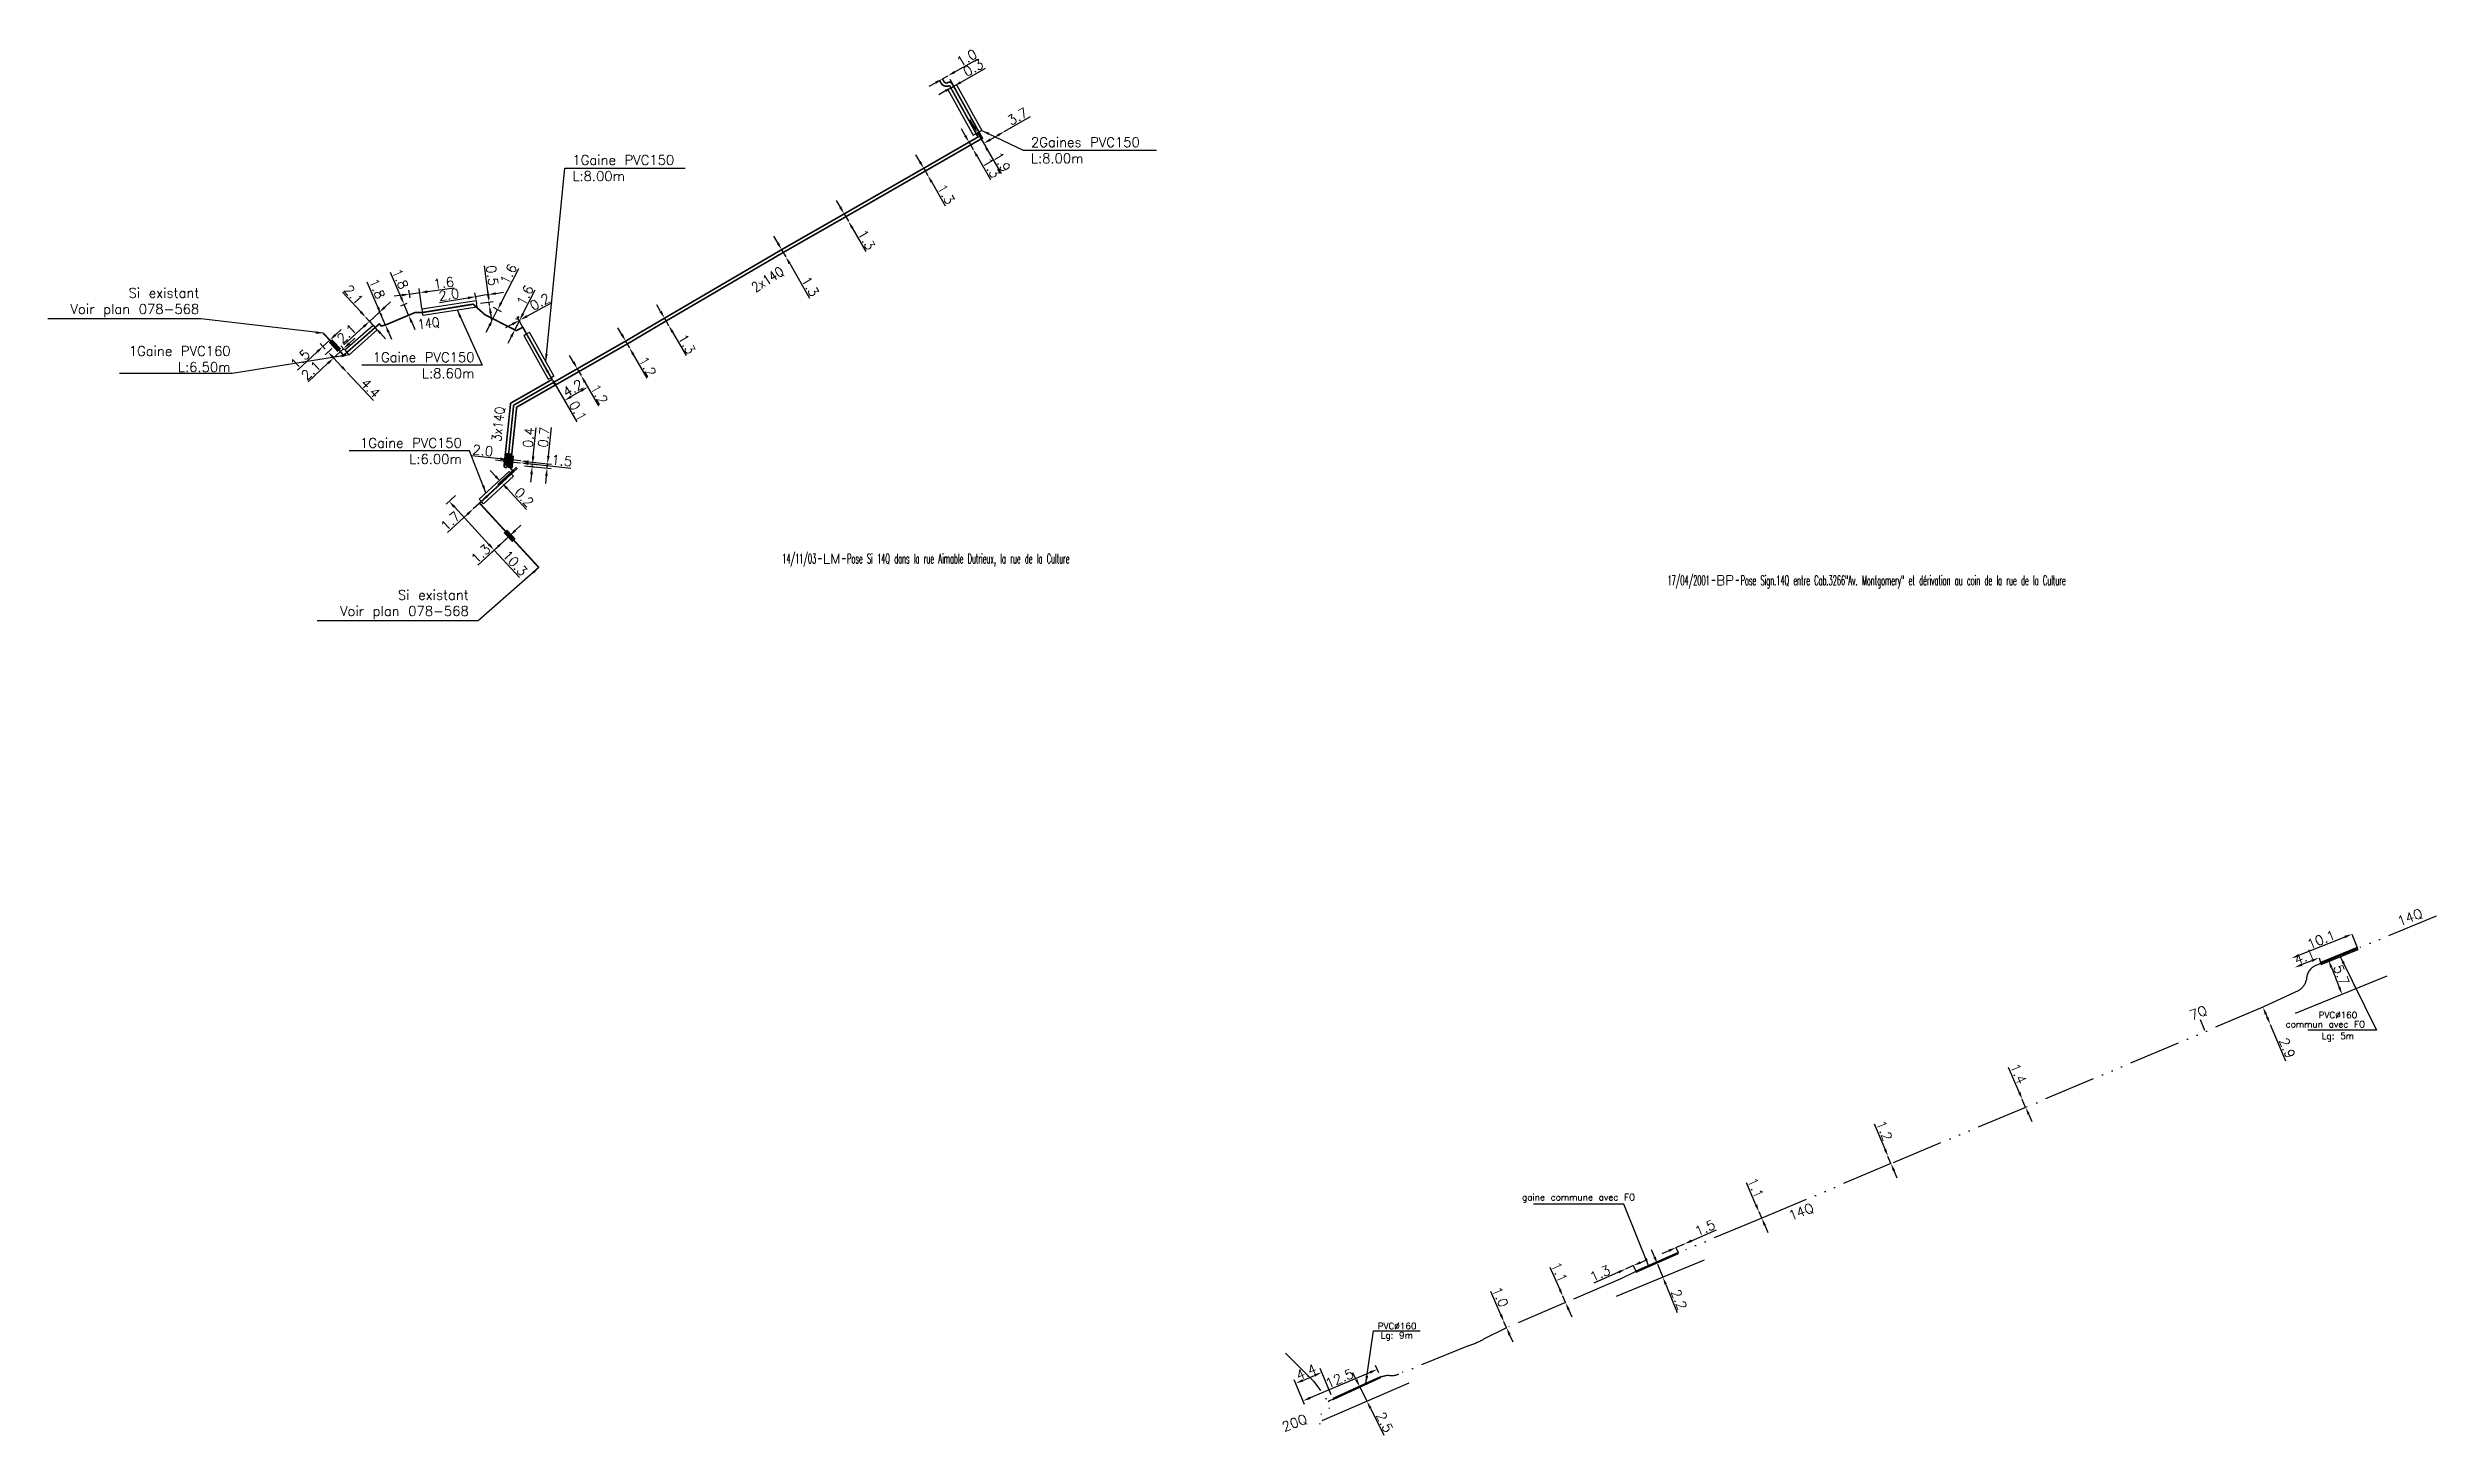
# Model space of a CAD drawing. Header units: millimetres. Extents: x 79510 to 80000, y 142994 to 143891.
# Drawn here: x 79629.4 to 80000, y 143675.7 to 143891 of the extents above; entities that cross this region are included whole.
import ezdxf
from ezdxf.enums import TextEntityAlignment as Align

# ---------------------------------------------------------------- set-up
doc = ezdxf.new("R2010")
doc.units = ezdxf.units.MM
doc.header["$MEASUREMENT"] = 0
doc.header["$PDMODE"] = 34
doc.linetypes.add('S_ST', pattern=[14, 8, -1.5, 0, -1.5, 0, -1.5, 0, -1.5])
doc.layers.get('0').update_dxf_attribs({"linetype": 'CONTINUOUS'})
doc.layers.get('DEFPOINTS').update_dxf_attribs({"linetype": 'CONTINUOUS'})
for name, color, linetype in [('S_100', 5, 'S_ST'), ('S_300', 7, 'CONTINUOUS'), ('S_400', 7, 'CONTINUOUS')]:
    doc.layers.add(name, color=color, linetype=linetype)
doc.styles.add('M_ROMANS', font='ROMANS.shx', dxfattribs={"width": 0.75})
doc.styles.get("Standard").update_dxf_attribs({"font": 'txt.shx'})
doc.dimstyles.get("Standard").update_dxf_attribs({"dimtxt": 1.5, "dimasz": 1.2, "dimexe": 0.625, "dimexo": 0.625, "dimgap": 0.25, "dimtad": 1, "dimdec": 1, "dimzin": 0, "dimdsep": 46, "dimtxsty": 'Standard', "dimcen": -0.5, "dimdle": 1, "dimclrd": 256, "dimclre": 256, "dimadec": 0, "dimazin": 0, "dimtfac": 2, "dimtdec": 1, "dimtmove": 0, "dimatfit": 3, "dimfxl": 1, "dimtolj": 1, "dimtzin": 0, "dimarcsym": 0})

msp = doc.modelspace()

# ---------------------------------------------------------------- texts
at = {"layer": 'S_100', "width": 0.85}
for s, rotation, p in [('2x14Q', 32.1147, (79741.16, 143855.02)), ('14Q', 7.0133, (79688.53, 143848.21)), ('3x14Q', 83.6175, (79699.39, 143832.62))]:
    msp.add_text(s, height=1.5, rotation=rotation, dxfattribs=at).set_placement(p, align=Align.MIDDLE)
at = {"layer": 'S_100'}
for s, p in [('14Q', (79995.95, 143756.01)), ('7Q', (79963.11, 143741.18)), ('14Q', (79901.49, 143710.3)), ('20Q', (79822.89, 143677.54))]:
    msp.add_text(s, height=1.5, rotation=20.7607, dxfattribs=at).set_placement(p, align=Align.MIDDLE)
at = {"layer": 'S_100', "linetype": 'Continuous', "char_height": 1.5, "attachment_point": 6}
for insert in [(79652.93, 143851.47), (79694.74, 143804.6)]:
    msp.add_mtext('\\A1;Si existant\\PVoir plan 078-568', dxfattribs=dict(at, insert=insert))
at = {"layer": 'S_400'}
for s, p in [('PVC%%C160', (79984.75, 143740.9)), ('commun avec FO', (79982.8, 143739.47)), ('Lg: 5m', (79984.75, 143737.48)), ('gaine commune avec FO', (79866.93, 143712.48)), ('PVC%%c160', (79838.78, 143692.63)), ('Lg: 9m', (79838.74, 143691.03))]:
    msp.add_text(s, height=1, dxfattribs=at).set_placement(p, align=Align.MIDDLE)
at = {"layer": 'S_400', "linetype": 'Continuous', "char_height": 1.5}
for s, insert, attachment_point in [('\\A1;1Gaine PVC150\\PL:8.00m', (79710.83, 143872.35), 4), ('2Gaines PVC150\\PL:8.00m', (79781.97, 143875.11), 4), ('\\A1;1Gaine PVC160\\PL:6.50m', (79657.8, 143842.71), 6), ('\\A1;1Gaine PVC150\\PL:8.60m', (79695.64, 143841.74), 6), ('1Gaine PVC150\\PL:6.00m', (79693.68, 143828.44), 6)]:
    msp.add_mtext(s, dxfattribs=dict(at, insert=insert, attachment_point=attachment_point))

# ---------------------------------------------------------------- blocks, each defined once
blk = doc.blocks.new('GIS_MODF')
at = {"color": 0, "linetype": 'Continuous', "flags": 128}
for points in [[(-2.18, -0.01), (-1.68, -0.01)], [(1.52, -0.01), (2.02, -0.01)]]:
    blk.add_lwpolyline(points, dxfattribs=at)
at = {"color": 0, "linetype": 'Continuous', "width": 0.5}
blk.add_attdef('DATE', text='', height=1.5, dxfattribs=at).set_placement((-2.5, -0.8), align=Align.RIGHT)
at = {"color": 0, "linetype": 'Continuous', "width": 2.783458}
blk.add_attdef('USER', text='', height=1.5, dxfattribs=at).set_placement((-1.51, -0.8), (1.28, -0.8), align=Align.FIT)
at = {"color": 0, "linetype": 'Continuous', "width": 0.5}
blk.add_attdef('DESC', (2.29, -0.8), '', height=1.5, dxfattribs=at)
blk = doc.blocks.new('*D1')
at = {"linetype": 'ByBlock'}
for p, q in [((79973.59, 143740.99), (79973.78, 143740.53)), ((79974.25, 143739.43), (79976.63, 143733.77))]:
    blk.add_line(p, q, dxfattribs=at)
for points in [[(79973.77, 143741.07), (79973.4, 143740.92), (79973.12, 143742.1)], [(79973.96, 143740.61), (79973.6, 143740.46), (79974.25, 143739.43)]]:
    blk.add_solid(points, dxfattribs=at)
at = {"layer": 'DEFPOINTS', "color": 0, "linetype": 'ByBlock'}
for p in [(79973.12, 143742.1), (79974.25, 143739.43), (79974.25, 143739.43)]:
    blk.add_point(p, dxfattribs=at)
at = {"color": 0, "linetype": 'ByBlock', "insert": (79976.87, 143735.78), "char_height": 1.5, "attachment_point": 5, "rotation": 292.8534}
blk.add_mtext('\\A1;2.9', dxfattribs=at)
blk = doc.blocks.new('*D2')
at = {"linetype": 'ByBlock'}
for p, q in [((79854.88, 143694.38), (79853.31, 143698.01)), ((79855.76, 143692.36), (79855.36, 143693.28)), ((79856.24, 143691.26), (79856.71, 143690.16))]:
    blk.add_line(p, q, dxfattribs=at)
for points in [[(79855.07, 143694.46), (79854.7, 143694.3), (79855.36, 143693.28)], [(79856.42, 143691.34), (79856.05, 143691.18), (79855.76, 143692.36)]]:
    blk.add_solid(points, dxfattribs=at)
at = {"layer": 'DEFPOINTS', "color": 0, "linetype": 'ByBlock'}
for p in [(79855.36, 143693.28), (79855.36, 143693.28), (79855.76, 143692.36)]:
    blk.add_point(p, dxfattribs=at)
at = {"color": 0, "linetype": 'ByBlock', "insert": (79854.78, 143697.14), "char_height": 1.5, "attachment_point": 5, "rotation": 293.4427}
blk.add_mtext('\\A1;1.0', dxfattribs=at)
blk = doc.blocks.new('*D3')
at = {"linetype": 'ByBlock'}
for p, q in [((79864.02, 143698.34), (79862.54, 143701.73)), ((79864.91, 143696.28), (79864.5, 143697.24)), ((79865.39, 143695.18), (79865.87, 143694.08))]:
    blk.add_line(p, q, dxfattribs=at)
for points in [[(79864.2, 143698.42), (79863.83, 143698.26), (79864.5, 143697.24)], [(79865.58, 143695.26), (79865.21, 143695.1), (79864.91, 143696.28)]]:
    blk.add_solid(points, dxfattribs=at)
at = {"layer": 'DEFPOINTS', "color": 0, "linetype": 'ByBlock'}
for p in [(79864.5, 143697.24), (79864.5, 143697.24), (79864.91, 143696.28)]:
    blk.add_point(p, dxfattribs=at)
at = {"color": 0, "linetype": 'ByBlock', "insert": (79863.95, 143700.99), "char_height": 1.5, "attachment_point": 5, "rotation": 293.555}
blk.add_mtext('\\A1;1.1', dxfattribs=at)
blk = doc.blocks.new('*D4')
at = {"linetype": 'ByBlock'}
for p, q in [((79894.46, 143711.43), (79892.99, 143714.83)), ((79895.35, 143709.36), (79894.93, 143710.33)), ((79895.83, 143708.26), (79896.3, 143707.16))]:
    blk.add_line(p, q, dxfattribs=at)
for points in [[(79894.64, 143711.51), (79894.27, 143711.35), (79894.93, 143710.33)], [(79896.01, 143708.34), (79895.64, 143708.18), (79895.35, 143709.36)]]:
    blk.add_solid(points, dxfattribs=at)
at = {"layer": 'DEFPOINTS', "color": 0, "linetype": 'ByBlock'}
for p in [(79894.93, 143710.33), (79894.93, 143710.33), (79895.35, 143709.36)]:
    blk.add_point(p, dxfattribs=at)
at = {"color": 0, "linetype": 'ByBlock', "insert": (79894.4, 143714.08), "char_height": 1.5, "attachment_point": 5, "rotation": 293.3787}
blk.add_mtext('\\A1;1.1', dxfattribs=at)
blk = doc.blocks.new('*D5')
at = {"linetype": 'ByBlock'}
for p, q in [((79914.48, 143720.07), (79912.86, 143723.94)), ((79914.36, 143718.72), (79914.36, 143718.72)), ((79915.4, 143717.85), (79914.94, 143718.96)), ((79914.82, 143717.61), (79914.82, 143717.61)), ((79915.86, 143716.75), (79916.33, 143715.64))]:
    blk.add_line(p, q, dxfattribs=at)
for points in [[(79914.66, 143720.15), (79914.29, 143719.99), (79914.94, 143718.96)], [(79916.05, 143716.82), (79915.68, 143716.67), (79915.4, 143717.85)]]:
    blk.add_solid(points, dxfattribs=at)
at = {"layer": 'DEFPOINTS', "color": 0, "linetype": 'ByBlock'}
for p in [(79914.94, 143718.96), (79914.94, 143718.96), (79915.4, 143717.85)]:
    blk.add_point(p, dxfattribs=at)
at = {"color": 0, "linetype": 'ByBlock', "insert": (79914.36, 143722.95), "char_height": 1.5, "attachment_point": 5, "rotation": 292.6667}
blk.add_mtext('\\A1;1.2', dxfattribs=at)
blk = doc.blocks.new('*D6')
at = {"linetype": 'ByBlock'}
for p, q in [((79935.3, 143728.91), (79933.65, 143732.77)), ((79936.3, 143726.57), (79935.77, 143727.81)), ((79936.35, 143728.05), (79936.35, 143728.05)), ((79936.88, 143726.81), (79936.88, 143726.81)), ((79936.78, 143725.46), (79937.25, 143724.36))]:
    blk.add_line(p, q, dxfattribs=at)
for points in [[(79935.49, 143728.99), (79935.12, 143728.83), (79935.77, 143727.81)], [(79936.96, 143725.54), (79936.59, 143725.39), (79936.3, 143726.57)]]:
    blk.add_solid(points, dxfattribs=at)
at = {"layer": 'DEFPOINTS', "color": 0, "linetype": 'ByBlock'}
for p in [(79935.77, 143727.81), (79935.77, 143727.81), (79936.3, 143726.57)]:
    blk.add_point(p, dxfattribs=at)
at = {"color": 0, "linetype": 'ByBlock', "insert": (79935.16, 143731.79), "char_height": 1.5, "attachment_point": 5, "rotation": 293.1593}
blk.add_mtext('\\A1;1.4', dxfattribs=at)
blk = doc.blocks.new('*D28')
at = {"linetype": 'ByBlock'}
for p, q in [((79703.16, 143849.73), (79705.07, 143853.47)), ((79701.89, 143847.23), (79702.61, 143848.66)), ((79702.3, 143848.82), (79702.06, 143848.94)), ((79701.34, 143846.17), (79700.8, 143845.1)), ((79701.58, 143847.39), (79701.33, 143847.52))]:
    blk.add_line(p, q, dxfattribs=at)
for points in [[(79702.98, 143849.82), (79703.34, 143849.64), (79702.61, 143848.66)], [(79701.16, 143846.26), (79701.52, 143846.07), (79701.89, 143847.23)]]:
    blk.add_solid(points, dxfattribs=at)
at = {"layer": 'DEFPOINTS', "color": 0, "linetype": 'ByBlock'}
for p in [(79702.86, 143848.53), (79701.89, 143847.23), (79702.13, 143847.11)]:
    blk.add_point(p, dxfattribs=at)
at = {"color": 0, "linetype": 'ByBlock', "insert": (79703.49, 143852.59), "char_height": 1.5, "attachment_point": 5, "rotation": 62.9904}
blk.add_mtext('\\A1;1.6', dxfattribs=at)
blk = doc.blocks.new('*D29')
at = {"linetype": 'ByBlock'}
for p, q in [((79699.77, 143851.45), (79702.49, 143856.77)), ((79697.79, 143849.32), (79699.06, 143848.68)), ((79698.5, 143848.96), (79699.23, 143850.38)), ((79698.52, 143850.75), (79699.79, 143850.1)), ((79697.96, 143847.89), (79697.41, 143846.82))]:
    blk.add_line(p, q, dxfattribs=at)
for points in [[(79697.78, 143847.98), (79698.14, 143847.8), (79698.5, 143848.96)], [(79699.6, 143851.54), (79699.95, 143851.36), (79699.23, 143850.38)]]:
    blk.add_solid(points, dxfattribs=at)
at = {"layer": 'DEFPOINTS', "color": 0, "linetype": 'ByBlock'}
for p in [(79697.24, 143849.6), (79697.96, 143851.03), (79699.23, 143850.38)]:
    blk.add_point(p, dxfattribs=at)
at = {"color": 0, "linetype": 'ByBlock', "insert": (79700.91, 143855.89), "char_height": 1.5, "attachment_point": 5, "rotation": 62.9904}
blk.add_mtext('\\A1;1.6', dxfattribs=at)
blk = doc.blocks.new('*D30')
at = {"linetype": 'ByBlock'}
for p, q in [((79680.65, 143850.75), (79679.01, 143854.62)), ((79681.82, 143847.99), (79681.12, 143849.64)), ((79682.29, 143846.88), (79682.76, 143845.78))]:
    blk.add_line(p, q, dxfattribs=at)
for points in [[(79680.83, 143850.83), (79680.47, 143850.67), (79681.12, 143849.64)], [(79682.47, 143846.96), (79682.11, 143846.8), (79681.82, 143847.99)]]:
    blk.add_solid(points, dxfattribs=at)
at = {"layer": 'DEFPOINTS', "color": 0, "linetype": 'ByBlock'}
for p in [(79681.12, 143849.64), (79681.82, 143847.99), (79681.82, 143847.99)]:
    blk.add_point(p, dxfattribs=at)
at = {"color": 0, "linetype": 'ByBlock', "insert": (79680.52, 143853.63), "char_height": 1.5, "attachment_point": 5, "rotation": 292.97}
blk.add_mtext('\\A1;1.8', dxfattribs=at)
blk = doc.blocks.new('*D31')
at = {"linetype": 'ByBlock'}
for p, q in [((79684.25, 143852.27), (79682.61, 143856.14)), ((79685.14, 143851.35), (79684.14, 143850.93)), ((79685.42, 143849.51), (79684.72, 143851.17)), ((79685.84, 143849.69), (79684.84, 143849.27)), ((79685.89, 143848.41), (79686.36, 143847.3))]:
    blk.add_line(p, q, dxfattribs=at)
for points in [[(79684.43, 143852.35), (79684.07, 143852.2), (79684.72, 143851.17)], [(79686.07, 143848.49), (79685.7, 143848.33), (79685.42, 143849.51)]]:
    blk.add_solid(points, dxfattribs=at)
at = {"layer": 'DEFPOINTS', "color": 0, "linetype": 'ByBlock'}
for p in [(79685.42, 143849.51), (79685.71, 143851.59), (79686.42, 143849.93)]:
    blk.add_point(p, dxfattribs=at)
at = {"color": 0, "linetype": 'ByBlock', "insert": (79684.12, 143855.15), "char_height": 1.5, "attachment_point": 5, "rotation": 292.97}
blk.add_mtext('\\A1;1.8', dxfattribs=at)
blk = doc.blocks.new('*D32')
at = {"linetype": 'ByBlock'}
for p, q in [((79707.8, 143839.36), (79709.91, 143835.73)), ((79712.18, 143837.77), (79710.63, 143836.87)), ((79712.5, 143839.61), (79713.53, 143837.84))]:
    blk.add_line(p, q, dxfattribs=at)
for points in [[(79710.53, 143837.04), (79710.74, 143836.7), (79709.6, 143836.27)], [(79712.08, 143837.95), (79712.28, 143837.6), (79713.22, 143838.38)]]:
    blk.add_solid(points, dxfattribs=at)
at = {"layer": 'DEFPOINTS', "color": 0, "linetype": 'ByBlock'}
for p in [(79707.48, 143839.9), (79712.18, 143840.15), (79709.6, 143836.27)]:
    blk.add_point(p, dxfattribs=at)
at = {"color": 0, "linetype": 'ByBlock', "insert": (79710.9, 143838.19), "char_height": 1.5, "attachment_point": 5, "rotation": 30.2589}
blk.add_mtext('\\A1;4.2', dxfattribs=at)
blk = doc.blocks.new('*D33')
at = {"linetype": 'ByBlock'}
for p, q in [((79706.88, 143840.94), (79706.28, 143841.98)), ((79707.48, 143839.9), (79707.53, 143839.81)), ((79708.13, 143838.77), (79711.5, 143832.94))]:
    blk.add_line(p, q, dxfattribs=at)
for points in [[(79707.05, 143841.04), (79706.71, 143840.84), (79707.48, 143839.9)], [(79708.3, 143838.87), (79707.96, 143838.67), (79707.53, 143839.81)]]:
    blk.add_solid(points, dxfattribs=at)
at = {"layer": 'DEFPOINTS', "color": 0, "linetype": 'ByBlock'}
for p in [(79707.48, 143839.9), (79707.53, 143839.81), (79707.53, 143839.81)]:
    blk.add_point(p, dxfattribs=at)
at = {"color": 0, "linetype": 'ByBlock', "insert": (79711.67, 143834.64), "char_height": 1.5, "attachment_point": 5, "rotation": 300.0051}
blk.add_mtext('\\A1;0.1', dxfattribs=at)
blk = doc.blocks.new('*D34')
at = {"linetype": 'ByBlock'}
for p, q in [((79701.52, 143848.13), (79700.47, 143847.55)), ((79703.42, 143847.15), (79702.28, 143849.25)), ((79702.56, 143849.08), (79702.43, 143849.33)), ((79702.58, 143848.7), (79702.73, 143848.78)), ((79703.78, 143849.35), (79707.69, 143851.47))]:
    blk.add_line(p, q, dxfattribs=at)
for points in [[(79701.43, 143848.3), (79701.62, 143847.95), (79702.58, 143848.7)], [(79703.69, 143849.53), (79703.88, 143849.18), (79702.73, 143848.78)]]:
    blk.add_solid(points, dxfattribs=at)
at = {"layer": 'DEFPOINTS', "color": 0, "linetype": 'ByBlock'}
for p in [(79702.58, 143848.7), (79702.86, 143848.53), (79703.72, 143846.6)]:
    blk.add_point(p, dxfattribs=at)
at = {"color": 0, "linetype": 'ByBlock', "insert": (79705.79, 143851.58), "char_height": 1.5, "attachment_point": 5, "rotation": 28.4782}
blk.add_mtext('\\A1;0.2', dxfattribs=at)
blk = doc.blocks.new('*D35')
at = {"linetype": 'ByBlock'}
for p, q in [((79694.61, 143852.18), (79690.22, 143851.45)), ((79695.87, 143851.93), (79695.69, 143852.99)), ((79697.77, 143852.7), (79695.79, 143852.37)), ((79697.67, 143853.3), (79697.87, 143852.08)), ((79698.95, 143852.89), (79700.13, 143853.08))]:
    blk.add_line(p, q, dxfattribs=at)
for points in [[(79694.58, 143852.37), (79694.64, 143851.98), (79695.79, 143852.37)], [(79698.92, 143853.09), (79698.98, 143852.69), (79697.77, 143852.7)]]:
    blk.add_solid(points, dxfattribs=at)
at = {"layer": 'DEFPOINTS', "color": 0, "linetype": 'ByBlock'}
for p in [(79695.79, 143852.37), (79697.57, 143853.92), (79695.97, 143851.31)]:
    blk.add_point(p, dxfattribs=at)
at = {"color": 0, "linetype": 'ByBlock', "insert": (79691.66, 143852.7), "char_height": 1.5, "attachment_point": 5, "rotation": 9.3407}
blk.add_mtext('\\A1;2.0', dxfattribs=at)
blk = doc.blocks.new('*D36')
at = {"linetype": 'ByBlock'}
for p, q in [((79697.75, 143852.75), (79697.18, 143857.16)), ((79696.59, 143851.39), (79698.52, 143851.63)), ((79697.96, 143851.03), (79697.9, 143851.55)), ((79698.12, 143849.84), (79698.27, 143848.65))]:
    blk.add_line(p, q, dxfattribs=at)
for points in [[(79697.94, 143852.77), (79697.55, 143852.72), (79697.9, 143851.55)], [(79698.32, 143849.86), (79697.92, 143849.81), (79697.96, 143851.03)]]:
    blk.add_solid(points, dxfattribs=at)
at = {"layer": 'DEFPOINTS', "color": 0, "linetype": 'ByBlock'}
for p in [(79695.97, 143851.31), (79697.9, 143851.55), (79697.96, 143851.03)]:
    blk.add_point(p, dxfattribs=at)
at = {"color": 0, "linetype": 'ByBlock', "insert": (79698.38, 143855.67), "char_height": 1.5, "attachment_point": 5, "rotation": 277.2712}
blk.add_mtext('\\A1;0.5', dxfattribs=at)
blk = doc.blocks.new('*D37')
at = {"linetype": 'ByBlock'}
for p, q in [((79684.36, 143852.63), (79683.17, 143852.47)), ((79685.63, 143852.21), (79685.46, 143853.41)), ((79685.55, 143852.79), (79687.13, 143853.01)), ((79687.47, 143850.54), (79687.05, 143853.63)), ((79688.32, 143853.17), (79692.48, 143853.74))]:
    blk.add_line(p, q, dxfattribs=at)
for points in [[(79684.33, 143852.83), (79684.39, 143852.43), (79685.55, 143852.79)], [(79688.3, 143853.37), (79688.35, 143852.97), (79687.13, 143853.01)]]:
    blk.add_solid(points, dxfattribs=at)
at = {"layer": 'DEFPOINTS', "color": 0, "linetype": 'ByBlock'}
for p in [(79687.13, 143853.01), (79685.71, 143851.59), (79687.56, 143849.93)]:
    blk.add_point(p, dxfattribs=at)
at = {"color": 0, "linetype": 'ByBlock', "insert": (79690.86, 143854.53), "char_height": 1.5, "attachment_point": 5, "rotation": 7.806}
blk.add_mtext('\\A1;1.6', dxfattribs=at)
blk = doc.blocks.new('*D39')
at = {"linetype": 'ByBlock'}
for p, q in [((79675.31, 143844.3), (79673.78, 143842.87)), ((79675.41, 143844.2), (79674.89, 143844.76)), ((79676.19, 143845.12), (79677.06, 143845.94)), ((79672.9, 143842.05), (79669.84, 143839.18)), ((79673.88, 143842.76), (79673.35, 143843.33))]:
    blk.add_line(p, q, dxfattribs=at)
for points in [[(79676.05, 143845.27), (79676.33, 143844.98), (79675.31, 143844.3)], [(79672.77, 143842.2), (79673.04, 143841.9), (79673.78, 143842.87)]]:
    blk.add_solid(points, dxfattribs=at)
at = {"layer": 'DEFPOINTS', "color": 0, "linetype": 'ByBlock'}
for p in [(79673.78, 143842.87), (79674.31, 143842.31), (79675.84, 143843.74)]:
    blk.add_point(p, dxfattribs=at)
at = {"color": 0, "linetype": 'ByBlock', "insert": (79670.25, 143840.93), "char_height": 1.5, "attachment_point": 5, "rotation": 43.0943}
blk.add_mtext('\\A1;2.1', dxfattribs=at)
blk = doc.blocks.new('*D40')
at = {"linetype": 'ByBlock'}
for p, q in [((79679.22, 143848.68), (79679.76, 143848.09)), ((79680.84, 143849.94), (79679.34, 143848.55)), ((79680.73, 143850.07), (79681.27, 143849.48)), ((79681.73, 143850.76), (79682.61, 143851.57)), ((79678.45, 143847.74), (79675.37, 143844.89))]:
    blk.add_line(p, q, dxfattribs=at)
for points in [[(79678.32, 143847.89), (79678.59, 143847.59), (79679.34, 143848.55)], [(79681.59, 143850.9), (79681.86, 143850.61), (79680.84, 143849.94)]]:
    blk.add_solid(points, dxfattribs=at)
at = {"layer": 'DEFPOINTS', "color": 0, "linetype": 'ByBlock'}
for p in [(79678.8, 143849.14), (79679.34, 143848.55), (79680.3, 143850.53)]:
    blk.add_point(p, dxfattribs=at)
at = {"color": 0, "linetype": 'ByBlock', "insert": (79675.79, 143846.65), "char_height": 1.5, "attachment_point": 5, "rotation": 42.6711}
blk.add_mtext('\\A1;2.1', dxfattribs=at)
blk = doc.blocks.new('*D41')
at = {"linetype": 'ByBlock'}
for p, q in [((79677.98, 143850.02), (79675.14, 143853.11)), ((79680.22, 143847.6), (79678.8, 143849.14)), ((79681.03, 143846.71), (79681.85, 143845.83))]:
    blk.add_line(p, q, dxfattribs=at)
for points in [[(79678.13, 143850.16), (79677.84, 143849.89), (79678.8, 143849.14)], [(79681.18, 143846.85), (79680.89, 143846.58), (79680.22, 143847.6)]]:
    blk.add_solid(points, dxfattribs=at)
at = {"layer": 'DEFPOINTS', "color": 0, "linetype": 'ByBlock'}
for p in [(79678.8, 143849.14), (79680.22, 143847.6), (79680.22, 143847.6)]:
    blk.add_point(p, dxfattribs=at)
at = {"color": 0, "linetype": 'ByBlock', "insert": (79676.89, 143852.69), "char_height": 1.5, "attachment_point": 5, "rotation": 312.6711}
blk.add_mtext('\\A1;2.1', dxfattribs=at)
blk = doc.blocks.new('*D42')
at = {"linetype": 'ByBlock'}
for p, q in [((79672.49, 143844.25), (79671.7, 143845.11)), ((79673.18, 143845.64), (79672.12, 143844.65)), ((79673.55, 143845.24), (79672.76, 143846.1)), ((79674.06, 143846.46), (79674.94, 143847.28)), ((79671.25, 143843.83), (79668.17, 143840.97))]:
    blk.add_line(p, q, dxfattribs=at)
for points in [[(79671.11, 143843.98), (79671.38, 143843.69), (79672.12, 143844.65)], [(79673.92, 143846.6), (79674.2, 143846.31), (79673.18, 143845.64)]]:
    blk.add_solid(points, dxfattribs=at)
at = {"layer": 'DEFPOINTS', "color": 0, "linetype": 'ByBlock'}
for p in [(79672.12, 143844.65), (79673.98, 143844.78), (79672.92, 143843.8)]:
    blk.add_point(p, dxfattribs=at)
at = {"color": 0, "linetype": 'ByBlock', "insert": (79668.59, 143842.72), "char_height": 1.5, "attachment_point": 5, "rotation": 43.0061}
blk.add_mtext('\\A1;1.5', dxfattribs=at)
blk = doc.blocks.new('*D43')
at = {"linetype": 'ByBlock'}
for p, q in [((79673.52, 143844.36), (79672.46, 143843.37)), ((79673.74, 143842.92), (79675.07, 143841.49)), ((79675.89, 143840.61), (79679.96, 143836.25))]:
    blk.add_line(p, q, dxfattribs=at)
for points in [[(79673.89, 143843.05), (79673.59, 143842.78), (79672.92, 143843.8)], [(79675.22, 143841.63), (79674.92, 143841.36), (79675.89, 143840.61)]]:
    blk.add_solid(points, dxfattribs=at)
at = {"layer": 'DEFPOINTS', "color": 0, "linetype": 'ByBlock'}
for p in [(79673.98, 143844.78), (79672.92, 143843.8), (79675.89, 143840.61)]:
    blk.add_point(p, dxfattribs=at)
at = {"color": 0, "linetype": 'ByBlock', "insert": (79679.5, 143838.21), "char_height": 1.5, "attachment_point": 5, "rotation": 313.0061}
blk.add_mtext('\\A1;4.4', dxfattribs=at)
blk = doc.blocks.new('S_300_01')
at = {"color": 0, "linetype": 'Continuous'}
blk.add_solid([(-1, 0.75), (-1, 0), (1, 0.75), (1, 0)], dxfattribs=at)
at = {"color": 0, "linetype": 'Continuous', "style": 'M_ROMANS', "width": 0.75, "flags": 3}
for tag, p in [('DEF_COUP', (-0.05, -7.13)), ('DEF_LEG', (-0.05, -4.63)), ('DEF_TYPE', (-0.05, -9.63))]:
    blk.add_attdef(tag, text='', height=1.2, dxfattribs=at).set_placement(p, align=Align.MIDDLE)
blk = doc.blocks.new('*D44')
at = {"linetype": 'ByBlock'}
for p, q in [((79701.09, 143815.27), (79700.13, 143814.39)), ((79701.97, 143816.09), (79702.85, 143816.91)), ((79699.25, 143813.58), (79696.17, 143810.72))]:
    blk.add_line(p, q, dxfattribs=at)
for points in [[(79701.83, 143816.24), (79702.1, 143815.94), (79701.09, 143815.27)], [(79699.12, 143813.72), (79699.39, 143813.43), (79700.13, 143814.39)]]:
    blk.add_solid(points, dxfattribs=at)
at = {"layer": 'DEFPOINTS', "color": 0, "linetype": 'ByBlock'}
for p in [(79701.09, 143815.27), (79700.13, 143814.39), (79700.13, 143814.39)]:
    blk.add_point(p, dxfattribs=at)
at = {"color": 0, "linetype": 'ByBlock', "insert": (79696.59, 143812.48), "char_height": 1.5, "attachment_point": 5, "rotation": 42.7964}
blk.add_mtext('\\A1;1.3', dxfattribs=at)
blk = doc.blocks.new('*D45')
at = {"linetype": 'ByBlock'}
for p, q in [((79692.69, 143821.54), (79691.24, 143820.2)), ((79692.52, 143819.75), (79697.88, 143813.94)), ((79700.63, 143814.85), (79698.23, 143812.64)), ((79698.69, 143813.06), (79702.63, 143808.8))]:
    blk.add_line(p, q, dxfattribs=at)
for points in [[(79692.66, 143819.88), (79692.37, 143819.61), (79691.7, 143820.63)], [(79698.02, 143814.08), (79697.73, 143813.81), (79698.69, 143813.06)]]:
    blk.add_solid(points, dxfattribs=at)
at = {"layer": 'DEFPOINTS', "color": 0, "linetype": 'ByBlock'}
for p in [(79693.15, 143821.96), (79701.09, 143815.27), (79698.69, 143813.06)]:
    blk.add_point(p, dxfattribs=at)
at = {"color": 0, "linetype": 'ByBlock', "insert": (79701.92, 143811.04), "char_height": 1.5, "attachment_point": 5, "rotation": 312.7312}
blk.add_mtext('\\A1;10.3', dxfattribs=at)
blk = doc.blocks.new('*D46')
at = {"linetype": 'ByBlock'}
for p, q in [((79697.59, 143821.42), (79698.47, 143822.23)), ((79694.57, 143818.65), (79691.47, 143815.81)), ((79696.7, 143820.61), (79695.45, 143819.46))]:
    blk.add_line(p, q, dxfattribs=at)
for points in [[(79694.43, 143818.79), (79694.7, 143818.5), (79695.45, 143819.46)], [(79697.45, 143821.57), (79697.72, 143821.27), (79696.7, 143820.61)]]:
    blk.add_solid(points, dxfattribs=at)
at = {"layer": 'DEFPOINTS', "color": 0, "linetype": 'ByBlock'}
for p in [(79695.45, 143819.46), (79696.7, 143820.61), (79696.7, 143820.61)]:
    blk.add_point(p, dxfattribs=at)
at = {"color": 0, "linetype": 'ByBlock', "insert": (79691.9, 143817.56), "char_height": 1.5, "attachment_point": 5, "rotation": 42.5868}
blk.add_mtext('\\A1;1.7', dxfattribs=at)
blk = doc.blocks.new('*D47')
at = {"linetype": 'ByBlock'}
for p, q in [((79702.15, 143825.92), (79699.27, 143823.22)), ((79702.29, 143825.77), (79699.4, 143823.07)), ((79698.9, 143824.52), (79698.08, 143825.39)), ((79699.72, 143823.64), (79699.86, 143823.5)), ((79700.68, 143822.62), (79703.72, 143819.37))]:
    blk.add_line(p, q, dxfattribs=at)
for points in [[(79699.05, 143824.65), (79698.76, 143824.38), (79699.72, 143823.64)], [(79700.82, 143822.76), (79700.53, 143822.48), (79699.86, 143823.5)]]:
    blk.add_solid(points, dxfattribs=at)
at = {"layer": 'DEFPOINTS', "color": 0, "linetype": 'ByBlock'}
for p in [(79702.61, 143826.35), (79702.75, 143826.2), (79699.72, 143823.64)]:
    blk.add_point(p, dxfattribs=at)
at = {"color": 0, "linetype": 'ByBlock', "insert": (79703.34, 143821.24), "char_height": 1.5, "attachment_point": 5, "rotation": 313.133}
blk.add_mtext('\\A1;0.2', dxfattribs=at)
blk = doc.blocks.new('*D48')
at = {"linetype": 'ByBlock'}
for p, q in [((79773.09, 143878.86), (79772.49, 143879.9)), ((79773.69, 143877.82), (79774.64, 143876.17)), ((79775.24, 143875.13), (79777.33, 143871.49))]:
    blk.add_line(p, q, dxfattribs=at)
for points in [[(79773.27, 143878.96), (79772.92, 143878.76), (79773.69, 143877.82)], [(79775.41, 143875.23), (79775.06, 143875.03), (79774.64, 143876.17)]]:
    blk.add_solid(points, dxfattribs=at)
at = {"layer": 'DEFPOINTS', "color": 0, "linetype": 'ByBlock'}
for p in [(79773.69, 143877.82), (79774.64, 143876.17), (79774.64, 143876.17)]:
    blk.add_point(p, dxfattribs=at)
at = {"color": 0, "linetype": 'ByBlock', "insert": (79777.45, 143873.29), "char_height": 1.5, "attachment_point": 5, "rotation": 299.892}
blk.add_mtext('\\A1;1.9', dxfattribs=at)
blk = doc.blocks.new('*D49')
at = {"linetype": 'ByBlock'}
for p, q in [((79769.41, 143886.13), (79770.33, 143884.51)), ((79769.76, 143884.91), (79770.02, 143885.06)), ((79771.06, 143885.65), (79774.94, 143887.84)), ((79768.72, 143884.32), (79767.67, 143883.73))]:
    blk.add_line(p, q, dxfattribs=at)
for points in [[(79770.96, 143885.82), (79771.16, 143885.48), (79770.02, 143885.06)], [(79768.62, 143884.5), (79768.81, 143884.15), (79769.76, 143884.91)]]:
    blk.add_solid(points, dxfattribs=at)
at = {"layer": 'DEFPOINTS', "color": 0, "linetype": 'ByBlock'}
for p in [(79769.1, 143886.67), (79769.76, 143884.91), (79769.76, 143884.91)]:
    blk.add_point(p, dxfattribs=at)
at = {"color": 0, "linetype": 'ByBlock', "insert": (79773.03, 143887.91), "char_height": 1.5, "attachment_point": 5, "rotation": 29.4991}
blk.add_mtext('\\A1;0.3', dxfattribs=at)
blk = doc.blocks.new('*D50')
at = {"linetype": 'ByBlock'}
for p, q in [((79777.84, 143878.01), (79781.92, 143880.35)), ((79774, 143877.27), (79774.95, 143875.63)), ((79775.68, 143876.77), (79776.8, 143877.41))]:
    blk.add_line(p, q, dxfattribs=at)
for points in [[(79776.7, 143877.59), (79776.9, 143877.24), (79777.84, 143878.01)], [(79775.58, 143876.94), (79775.78, 143876.59), (79774.64, 143876.17)]]:
    blk.add_solid(points, dxfattribs=at)
at = {"layer": 'DEFPOINTS', "color": 0, "linetype": 'ByBlock'}
for p in [(79773.69, 143877.82), (79777.84, 143878.01), (79774.64, 143876.17)]:
    blk.add_point(p, dxfattribs=at)
at = {"color": 0, "linetype": 'ByBlock', "insert": (79779.9, 143880.35), "char_height": 1.5, "attachment_point": 5, "rotation": 29.892}
blk.add_mtext('\\A1;3.7', dxfattribs=at)
blk = doc.blocks.new('*D51')
at = {"linetype": 'ByBlock'}
for p, q in [((79770.15, 143887.27), (79773.69, 143889.27)), ((79767.19, 143885.59), (79766.15, 143885)), ((79768.23, 143886.18), (79769.1, 143886.67))]:
    blk.add_line(p, q, dxfattribs=at)
for points in [[(79767.09, 143885.77), (79767.29, 143885.42), (79768.23, 143886.18)], [(79770.05, 143887.44), (79770.25, 143887.09), (79769.1, 143886.67)]]:
    blk.add_solid(points, dxfattribs=at)
at = {"layer": 'DEFPOINTS', "color": 0, "linetype": 'ByBlock'}
for p in [(79768.23, 143886.18), (79769.1, 143886.67), (79769.1, 143886.67)]:
    blk.add_point(p, dxfattribs=at)
at = {"color": 0, "linetype": 'ByBlock', "insert": (79772, 143889.46), "char_height": 1.5, "attachment_point": 5, "rotation": 29.4991}
blk.add_mtext('\\A1;1.0', dxfattribs=at)
blk = doc.blocks.new('*D52')
at = {"linetype": 'ByBlock'}
for p, q in [((79771.76, 143877.4), (79771.17, 143878.44)), ((79772.36, 143876.36), (79773.01, 143875.23)), ((79773.61, 143874.19), (79775.7, 143870.55))]:
    blk.add_line(p, q, dxfattribs=at)
for points in [[(79771.94, 143877.5), (79771.59, 143877.3), (79772.36, 143876.36)], [(79773.78, 143874.29), (79773.43, 143874.09), (79773.01, 143875.23)]]:
    blk.add_solid(points, dxfattribs=at)
at = {"layer": 'DEFPOINTS', "color": 0, "linetype": 'ByBlock'}
for p in [(79772.36, 143876.36), (79773.01, 143875.23), (79773.01, 143875.23)]:
    blk.add_point(p, dxfattribs=at)
at = {"color": 0, "linetype": 'ByBlock', "insert": (79775.82, 143872.35), "char_height": 1.5, "attachment_point": 5, "rotation": 299.892}
blk.add_mtext('\\A1;1.3', dxfattribs=at)
blk = doc.blocks.new('*D53')
at = {"linetype": 'ByBlock'}
for p, q in [((79764.73, 143873.36), (79764.13, 143874.4)), ((79765.33, 143872.31), (79765.97, 143871.19)), ((79766.57, 143870.15), (79768.66, 143866.51))]:
    blk.add_line(p, q, dxfattribs=at)
for points in [[(79764.9, 143873.45), (79764.55, 143873.26), (79765.33, 143872.31)], [(79766.74, 143870.25), (79766.4, 143870.05), (79765.97, 143871.19)]]:
    blk.add_solid(points, dxfattribs=at)
at = {"layer": 'DEFPOINTS', "color": 0, "linetype": 'ByBlock'}
for p in [(79765.33, 143872.31), (79765.97, 143871.19), (79765.97, 143871.19)]:
    blk.add_point(p, dxfattribs=at)
at = {"color": 0, "linetype": 'ByBlock', "insert": (79768.78, 143868.3), "char_height": 1.5, "attachment_point": 5, "rotation": 299.892}
blk.add_mtext('\\A1;1.3', dxfattribs=at)
blk = doc.blocks.new('*D54')
at = {"linetype": 'ByBlock'}
for p, q in [((79752.4, 143866.27), (79751.8, 143867.31)), ((79752.99, 143865.23), (79753.64, 143864.1)), ((79754.24, 143863.06), (79756.33, 143859.42))]:
    blk.add_line(p, q, dxfattribs=at)
for points in [[(79752.57, 143866.37), (79752.22, 143866.17), (79752.99, 143865.23)], [(79754.41, 143863.16), (79754.07, 143862.96), (79753.64, 143864.1)]]:
    blk.add_solid(points, dxfattribs=at)
at = {"layer": 'DEFPOINTS', "color": 0, "linetype": 'ByBlock'}
for p in [(79752.99, 143865.23), (79753.64, 143864.1), (79753.64, 143864.1)]:
    blk.add_point(p, dxfattribs=at)
at = {"color": 0, "linetype": 'ByBlock', "insert": (79756.45, 143861.22), "char_height": 1.5, "attachment_point": 5, "rotation": 299.892}
blk.add_mtext('\\A1;1.3', dxfattribs=at)
blk = doc.blocks.new('*D55')
at = {"linetype": 'ByBlock'}
for p, q in [((79742.69, 143860.72), (79742.09, 143861.76)), ((79743.29, 143859.68), (79743.94, 143858.56)), ((79744.54, 143857.52), (79747.6, 143852.18))]:
    blk.add_line(p, q, dxfattribs=at)
for points in [[(79742.87, 143860.82), (79742.52, 143860.62), (79743.29, 143859.68)], [(79744.71, 143857.62), (79744.36, 143857.42), (79743.94, 143858.56)]]:
    blk.add_solid(points, dxfattribs=at)
at = {"layer": 'DEFPOINTS', "color": 0, "linetype": 'ByBlock'}
for p in [(79743.29, 143859.68), (79743.94, 143858.56), (79743.94, 143858.56)]:
    blk.add_point(p, dxfattribs=at)
at = {"color": 0, "linetype": 'ByBlock', "insert": (79747.72, 143853.98), "char_height": 1.5, "attachment_point": 5, "rotation": 299.892}
blk.add_mtext('\\A1;1.3', dxfattribs=at)
blk = doc.blocks.new('*D56')
at = {"linetype": 'ByBlock'}
for p, q in [((79724.52, 143850.09), (79723.92, 143851.13)), ((79725.12, 143849.05), (79725.76, 143847.92)), ((79726.36, 143846.88), (79728.46, 143843.24))]:
    blk.add_line(p, q, dxfattribs=at)
for points in [[(79724.69, 143850.19), (79724.34, 143849.99), (79725.12, 143849.05)], [(79726.54, 143846.98), (79726.19, 143846.78), (79725.76, 143847.92)]]:
    blk.add_solid(points, dxfattribs=at)
at = {"layer": 'DEFPOINTS', "color": 0, "linetype": 'ByBlock'}
for p in [(79725.12, 143849.05), (79725.76, 143847.92), (79725.76, 143847.92)]:
    blk.add_point(p, dxfattribs=at)
at = {"color": 0, "linetype": 'ByBlock', "insert": (79728.57, 143845.04), "char_height": 1.5, "attachment_point": 5, "rotation": 299.892}
blk.add_mtext('\\A1;1.3', dxfattribs=at)
blk = doc.blocks.new('*D57')
at = {"linetype": 'ByBlock'}
for p, q in [((79718.49, 143846.53), (79717.9, 143847.57)), ((79719.09, 143845.49), (79719.68, 143844.45)), ((79720.28, 143843.4), (79722.36, 143839.76))]:
    blk.add_line(p, q, dxfattribs=at)
for points in [[(79718.66, 143846.63), (79718.32, 143846.43), (79719.09, 143845.49)], [(79720.45, 143843.5), (79720.1, 143843.3), (79719.68, 143844.45)]]:
    blk.add_solid(points, dxfattribs=at)
at = {"layer": 'DEFPOINTS', "color": 0, "linetype": 'ByBlock'}
for p in [(79719.09, 143845.49), (79719.68, 143844.45), (79719.68, 143844.45)]:
    blk.add_point(p, dxfattribs=at)
at = {"color": 0, "linetype": 'ByBlock', "insert": (79722.48, 143841.55), "char_height": 1.5, "attachment_point": 5, "rotation": 299.7279}
blk.add_mtext('\\A1;1.2', dxfattribs=at)
blk = doc.blocks.new('*D58')
at = {"linetype": 'ByBlock'}
for p, q in [((79710.99, 143842.24), (79710.4, 143843.28)), ((79711.59, 143841.2), (79712.18, 143840.15)), ((79712.78, 143839.11), (79714.86, 143835.46))]:
    blk.add_line(p, q, dxfattribs=at)
for points in [[(79711.17, 143842.34), (79710.82, 143842.14), (79711.59, 143841.2)], [(79712.95, 143839.21), (79712.6, 143839.01), (79712.18, 143840.15)]]:
    blk.add_solid(points, dxfattribs=at)
at = {"layer": 'DEFPOINTS', "color": 0, "linetype": 'ByBlock'}
for p in [(79711.59, 143841.2), (79712.18, 143840.15), (79712.18, 143840.15)]:
    blk.add_point(p, dxfattribs=at)
at = {"color": 0, "linetype": 'ByBlock', "insert": (79714.98, 143837.26), "char_height": 1.5, "attachment_point": 5, "rotation": 299.7279}
blk.add_mtext('\\A1;1.2', dxfattribs=at)
blk = doc.blocks.new('*D59')
at = {"linetype": 'ByBlock'}
for p, q in [((79704.75, 143827.6), (79705.21, 143832.02)), ((79703.37, 143826.13), (79705.21, 143825.94)), ((79703.42, 143826.53), (79705.25, 143826.34)), ((79704.59, 143826), (79704.63, 143826.4)), ((79704.46, 143824.81), (79704.34, 143823.62))]:
    blk.add_line(p, q, dxfattribs=at)
for points in [[(79704.26, 143824.83), (79704.66, 143824.79), (79704.59, 143826)], [(79704.55, 143827.62), (79704.95, 143827.58), (79704.63, 143826.4)]]:
    blk.add_solid(points, dxfattribs=at)
at = {"layer": 'DEFPOINTS', "color": 0, "linetype": 'ByBlock'}
for p in [(79702.75, 143826.19), (79702.79, 143826.59), (79704.59, 143826)]:
    blk.add_point(p, dxfattribs=at)
at = {"color": 0, "linetype": 'ByBlock', "insert": (79704.05, 143830.51), "char_height": 1.5, "attachment_point": 5, "rotation": 84.0978}
blk.add_mtext('\\A1;0.4', dxfattribs=at)
blk = doc.blocks.new('*D60')
at = {"linetype": 'ByBlock'}
for p, q in [((79700.11, 143826.87), (79698.91, 143826.99)), ((79701.3, 143826.75), (79702.79, 143826.59)), ((79703.99, 143826.47), (79710.58, 143825.79))]:
    blk.add_line(p, q, dxfattribs=at)
for points in [[(79700.13, 143827.07), (79700.09, 143826.67), (79701.3, 143826.75)], [(79704.01, 143826.67), (79703.97, 143826.27), (79702.79, 143826.59)]]:
    blk.add_solid(points, dxfattribs=at)
at = {"layer": 'DEFPOINTS', "color": 0, "linetype": 'ByBlock'}
for p in [(79701.3, 143826.75), (79702.79, 143826.59), (79702.79, 143826.59)]:
    blk.add_point(p, dxfattribs=at)
at = {"color": 0, "linetype": 'ByBlock', "insert": (79709.19, 143826.94), "char_height": 1.5, "attachment_point": 5, "rotation": 354.0978}
blk.add_mtext('\\A1;1.5', dxfattribs=at)
blk = doc.blocks.new('*D61')
at = {"linetype": 'ByBlock'}
for p, q in [((79707.1, 143827.65), (79707.56, 143832.08)), ((79703.37, 143826.13), (79707.52, 143825.7)), ((79703.45, 143826.83), (79707.6, 143826.4)), ((79706.9, 143825.76), (79706.97, 143826.46)), ((79706.78, 143824.57), (79706.66, 143823.38))]:
    blk.add_line(p, q, dxfattribs=at)
for points in [[(79706.58, 143824.59), (79706.98, 143824.55), (79706.9, 143825.76)], [(79706.9, 143827.68), (79707.3, 143827.63), (79706.97, 143826.46)]]:
    blk.add_solid(points, dxfattribs=at)
at = {"layer": 'DEFPOINTS', "color": 0, "linetype": 'ByBlock'}
for p in [(79702.75, 143826.19), (79702.82, 143826.89), (79706.9, 143825.76)]:
    blk.add_point(p, dxfattribs=at)
at = {"color": 0, "linetype": 'ByBlock', "insert": (79706.39, 143830.57), "char_height": 1.5, "attachment_point": 5, "rotation": 84.0978}
blk.add_mtext('\\A1;0.7', dxfattribs=at)
blk = doc.blocks.new('*D62')
at = {"linetype": 'ByBlock'}
for p, q in [((79699.64, 143827.22), (79695.21, 143827.68)), ((79702.82, 143826.89), (79700.83, 143827.1)), ((79704.02, 143826.77), (79705.21, 143826.64))]:
    blk.add_line(p, q, dxfattribs=at)
for points in [[(79699.66, 143827.42), (79699.62, 143827.02), (79700.83, 143827.1)], [(79704.04, 143826.97), (79704, 143826.57), (79702.82, 143826.89)]]:
    blk.add_solid(points, dxfattribs=at)
at = {"layer": 'DEFPOINTS', "color": 0, "linetype": 'ByBlock'}
for p in [(79700.83, 143827.1), (79702.82, 143826.89), (79702.82, 143826.89)]:
    blk.add_point(p, dxfattribs=at)
at = {"color": 0, "linetype": 'ByBlock', "insert": (79696.93, 143828.51), "char_height": 1.5, "attachment_point": 5, "rotation": 354.0832}
blk.add_mtext('\\A1;2.0', dxfattribs=at)
blk = doc.blocks.new('*D65')
at = {"layer": 'DEFPOINTS', "color": 0}
for p in [(79978.05, 143748.27), (79978.05, 143748.27), (79981.82, 143749.76)]:
    blk.add_point(p, dxfattribs=at)
at = {"layer": 'S_400', "lineweight": -2}
for p, q in [((79977.82, 143748.85), (79977.82, 143748.85)), ((79980.7, 143749.32), (79979.17, 143748.72)), ((79981.59, 143750.34), (79981.58, 143750.35))]:
    blk.add_line(p, q, dxfattribs=at)
at = {"layer": 'S_400'}
for points in [[(79979.09, 143748.9), (79979.24, 143748.53), (79978.05, 143748.27)], [(79980.63, 143749.51), (79980.77, 143749.14), (79981.81, 143749.77)]]:
    blk.add_solid(points, dxfattribs=at)
at = {"layer": 'S_400', "color": 0, "insert": (79979.56, 143749.95), "char_height": 1.5, "attachment_point": 5, "rotation": 21.656}
blk.add_mtext('\\A1;4.1', dxfattribs=at)
blk = doc.blocks.new('*D66')
at = {"layer": 'DEFPOINTS', "color": 0}
for p in [(79986.92, 143753.45), (79977.54, 143749.7), (79977.54, 143749.7)]:
    blk.add_point(p, dxfattribs=at)
at = {"layer": 'S_400', "lineweight": -2}
blk.add_line((79985.8, 143753), (79978.65, 143750.14), dxfattribs=at)
at = {"layer": 'S_400'}
for points in [[(79985.73, 143753.19), (79985.88, 143752.81), (79986.92, 143753.45)], [(79978.58, 143750.33), (79978.73, 143749.96), (79977.54, 143749.7)]]:
    blk.add_solid(points, dxfattribs=at)
at = {"layer": 'S_400', "color": 0, "insert": (79982.15, 143752.62), "char_height": 1.5, "attachment_point": 5, "rotation": 21.7765}
blk.add_mtext('\\A1;10.1', dxfattribs=at)
blk = doc.blocks.new('*D67')
at = {"layer": 'DEFPOINTS', "color": 0}
for p in [(79983.29, 143749.39), (79985.39, 143744.09), (79985.39, 143744.09)]:
    blk.add_point(p, dxfattribs=at)
at = {"layer": 'S_400', "lineweight": -2}
blk.add_line((79983.73, 143748.27), (79984.95, 143745.21), dxfattribs=at)
at = {"layer": 'S_400'}
for points in [[(79983.92, 143748.35), (79983.55, 143748.2), (79983.29, 143749.39)], [(79985.14, 143745.28), (79984.77, 143745.13), (79985.39, 143744.09)]]:
    blk.add_solid(points, dxfattribs=at)
at = {"layer": 'S_400', "color": 0, "insert": (79985.27, 143747.11), "char_height": 1.5, "attachment_point": 5, "rotation": 291.6453}
blk.add_mtext('\\A1;5.7', dxfattribs=at)
blk = doc.blocks.new('*D68')
at = {"layer": 'DEFPOINTS', "color": 0}
for p in [(79827.08, 143685.44), (79828.81, 143681.38), (79824.67, 143679.88)]:
    blk.add_point(p, dxfattribs=at)
at = {"layer": 'S_400', "lineweight": -2}
for p, q in [((79824.14, 143684.19), (79825.98, 143684.97)), ((79828.57, 143681.95), (79826.84, 143686.02)), ((79824.43, 143680.45), (79822.79, 143684.3))]:
    blk.add_line(p, q, dxfattribs=at)
at = {"layer": 'S_400'}
for points in [[(79825.9, 143685.16), (79826.06, 143684.79), (79827.08, 143685.44)], [(79824.06, 143684.38), (79824.22, 143684.01), (79823.04, 143683.72)]]:
    blk.add_solid(points, dxfattribs=at)
at = {"layer": 'S_400', "color": 0, "insert": (79824.67, 143685.5), "char_height": 1.5, "attachment_point": 5, "rotation": 23.0374}
blk.add_mtext('\\A1;4.4', dxfattribs=at)
blk = doc.blocks.new('*D69')
at = {"layer": 'DEFPOINTS', "color": 0}
for p in [(79832.99, 143683.2), (79834.1, 143680.96), (79834.1, 143680.96)]:
    blk.add_point(p, dxfattribs=at)
at = {"layer": 'S_400', "lineweight": -2}
for p, q in [((79832.45, 143684.28), (79831.92, 143685.35)), ((79832.99, 143683.2), (79834.1, 143680.96)), ((79834.63, 143679.89), (79836.72, 143675.68))]:
    blk.add_line(p, q, dxfattribs=at)
at = {"layer": 'S_400'}
for points in [[(79832.63, 143684.37), (79832.27, 143684.19), (79832.99, 143683.2)], [(79834.81, 143679.98), (79834.45, 143679.8), (79834.1, 143680.96)]]:
    blk.add_solid(points, dxfattribs=at)
at = {"layer": 'S_400', "color": 0, "insert": (79836.84, 143677.69), "char_height": 1.5, "attachment_point": 5, "rotation": 296.4038}
blk.add_mtext('\\A1;2.5', dxfattribs=at)
blk = doc.blocks.new('*D70')
at = {"layer": 'DEFPOINTS', "color": 0}
for p in [(79836.17, 143684.77), (79824.19, 143681.01), (79824.67, 143679.88)]:
    blk.add_point(p, dxfattribs=at)
at = {"layer": 'S_400', "lineweight": -2}
for p, q in [((79834.59, 143685.43), (79825.29, 143681.48)), ((79835.93, 143685.34), (79835.45, 143686.48)), ((79824.43, 143680.45), (79823.94, 143681.59))]:
    blk.add_line(p, q, dxfattribs=at)
at = {"layer": 'S_400'}
for points in [[(79834.51, 143685.62), (79834.67, 143685.25), (79835.69, 143685.9)], [(79825.22, 143681.66), (79825.37, 143681.3), (79824.19, 143681.01)]]:
    blk.add_solid(points, dxfattribs=at)
at = {"layer": 'S_400', "color": 0, "insert": (79829.85, 143684.5), "char_height": 1.5, "attachment_point": 5, "rotation": 23.0374}
blk.add_mtext('\\A1;12.5', dxfattribs=at)
blk = doc.blocks.new('*D71')
at = {"layer": 'DEFPOINTS', "color": 0}
for p in [(79879.18, 143702.24), (79880.01, 143700.2), (79880.01, 143700.2)]:
    blk.add_point(p, dxfattribs=at)
at = {"layer": 'S_400', "lineweight": -2}
for p, q in [((79878.73, 143703.35), (79878.27, 143704.46)), ((79879.18, 143702.24), (79880.01, 143700.2)), ((79880.47, 143699.09), (79882.25, 143694.74))]:
    blk.add_line(p, q, dxfattribs=at)
at = {"layer": 'S_400'}
for points in [[(79878.91, 143703.42), (79878.54, 143703.27), (79879.18, 143702.24)], [(79880.65, 143699.17), (79880.28, 143699.02), (79880.01, 143700.2)]]:
    blk.add_solid(points, dxfattribs=at)
at = {"layer": 'S_400', "color": 0, "insert": (79882.51, 143696.74), "char_height": 1.5, "attachment_point": 5, "rotation": 292.2839}
blk.add_mtext('\\A1;2.2', dxfattribs=at)
blk = doc.blocks.new('*D72')
at = {"layer": 'DEFPOINTS', "color": 0}
for p in [(79874.24, 143701.48), (79874.24, 143701.48), (79875.43, 143702.01)]:
    blk.add_point(p, dxfattribs=at)
at = {"layer": 'S_400', "lineweight": -2}
for p, q in [((79873.15, 143700.99), (79869.31, 143699.28)), ((79875.43, 143702.01), (79874.24, 143701.48)), ((79876.53, 143702.5), (79877.62, 143702.98))]:
    blk.add_line(p, q, dxfattribs=at)
at = {"layer": 'S_400'}
for points in [[(79873.07, 143701.17), (79873.23, 143700.81), (79874.24, 143701.48)], [(79876.45, 143702.68), (79876.61, 143702.31), (79875.43, 143702.01)]]:
    blk.add_solid(points, dxfattribs=at)
at = {"layer": 'S_400', "color": 0, "insert": (79870.27, 143700.8), "char_height": 1.5, "attachment_point": 5, "rotation": 24.0378}
blk.add_mtext('\\A1;1.3', dxfattribs=at)
blk = doc.blocks.new('*D73')
at = {"layer": 'DEFPOINTS', "color": 0}
for p in [(79882.05, 143704.8), (79883.38, 143705.38), (79883.38, 143705.38)]:
    blk.add_point(p, dxfattribs=at)
at = {"layer": 'S_400', "lineweight": -2}
for p, q in [((79884.47, 143705.87), (79888.32, 143707.56)), ((79880.95, 143704.32), (79879.85, 143703.83)), ((79882.05, 143704.8), (79883.38, 143705.38))]:
    blk.add_line(p, q, dxfattribs=at)
at = {"layer": 'S_400'}
for points in [[(79880.87, 143704.5), (79881.03, 143704.13), (79882.05, 143704.8)], [(79884.39, 143706.05), (79884.55, 143705.68), (79883.38, 143705.38)]]:
    blk.add_solid(points, dxfattribs=at)
at = {"layer": 'S_400', "color": 0, "insert": (79886.54, 143707.87), "char_height": 1.5, "attachment_point": 5, "rotation": 23.7353}
blk.add_mtext('\\A1;1.5', dxfattribs=at)

# ---------------------------------------------------------------- dimensions: what is measured, and where the dimension line sits
at = {"layer": 'S_100', "linetype": 'Continuous'}
for base, p1, p2, angle, picture, middle, dimtype in [((79769.1, 143886.67), (79768.23, 143886.18), (79769.1, 143886.67), 29.4991, '*D51', (79772.49, 143888.59), 161), ((79769.76, 143884.91), (79769.1, 143886.67), (79769.76, 143884.91), 209.4991, '*D49', (79773.52, 143887.04), 160), ((79774.64, 143876.17), (79777.84, 143878.01), (79773.69, 143877.82), 209.892, '*D50', (79780.4, 143879.48), 160), ((79773.01, 143875.23), (79772.36, 143876.36), (79773.01, 143875.23), 299.892, '*D52', (79774.95, 143871.85), 161), ((79774.64, 143876.17), (79773.69, 143877.82), (79774.64, 143876.17), 299.892, '*D48', (79776.58, 143872.79), 161), ((79765.97, 143871.19), (79765.33, 143872.31), (79765.97, 143871.19), 299.892, '*D53', (79767.92, 143867.81), 161), ((79753.64, 143864.1), (79752.99, 143865.23), (79753.64, 143864.1), 299.892, '*D54', (79755.59, 143860.72), 161), ((79743.94, 143858.56), (79743.29, 143859.68), (79743.94, 143858.56), 299.892, '*D55', (79746.86, 143853.48), 161), ((79685.42, 143849.51), (79685.71, 143851.59), (79686.42, 143849.93), 292.97, '*D31', (79683.2, 143854.76), 161), ((79687.13, 143853.01), (79685.71, 143851.59), (79687.56, 143849.93), 7.806, '*D37', (79691, 143853.54), 160), ((79697.9, 143851.55), (79697.96, 143851.03), (79695.97, 143851.31), 277.2712, '*D36', (79697.39, 143855.55), 160), ((79699.23, 143850.38), (79697.24, 143849.6), (79697.96, 143851.03), 62.9904, '*D29', (79701.8, 143855.44), 161), ((79680.22, 143847.6), (79678.8, 143849.14), (79680.22, 143847.6), 312.6711, '*D41', (79676.15, 143852.01), 161), ((79681.82, 143847.99), (79681.12, 143849.64), (79681.82, 143847.99), 292.97, '*D30', (79679.6, 143853.24), 161), ((79695.79, 143852.37), (79697.57, 143853.92), (79695.97, 143851.31), 9.3407, '*D35', (79691.82, 143851.72), 160), ((79702.58, 143848.7), (79702.86, 143848.53), (79703.72, 143846.6), 208.4782, '*D34', (79706.27, 143850.7), 160), ((79701.89, 143847.23), (79702.86, 143848.53), (79702.13, 143847.11), 242.9904, '*D28', (79704.38, 143852.13), 161), ((79679.3362, 143848.554), (79680.3033, 143850.5295), (79678.796, 143849.14), 222.6711, '*D40', (79676.4687, 143845.9107), 161), ((79725.76, 143847.92), (79725.12, 143849.05), (79725.76, 143847.92), 299.892, '*D56', (79727.71, 143844.54), 161), ((79673.78, 143842.87), (79675.84, 143843.74), (79674.31, 143842.31), 223.0943, '*D39', (79670.93, 143840.2), 161), ((79719.68, 143844.45), (79719.09, 143845.49), (79719.68, 143844.45), 299.7279, '*D57', (79721.61, 143841.06), 161), ((79707.53, 143839.81), (79707.48, 143839.9), (79707.53, 143839.81), 300.0051, '*D33', (79710.81, 143834.14), 161), ((79712.18, 143840.15), (79711.59, 143841.2), (79712.18, 143840.15), 299.7279, '*D58', (79714.12, 143836.77), 161), ((79709.6, 143836.27), (79712.18, 143840.15), (79707.48, 143839.9), 210.2589, '*D32', (79711.41, 143837.32), 160), ((79699.72, 143823.64), (79702.75, 143826.2), (79702.61, 143826.35), 133.133, '*D47', (79702.61, 143820.56), 161), ((79696.7, 143820.61), (79695.45, 143819.46), (79696.7, 143820.61), 42.5868, '*D46', (79692.58, 143816.82), 161)]:
    dim = msp.add_linear_dim(base=base, p1=p1, p2=p2, angle=angle, dimstyle='Standard', dxfattribs=at)
    dim.commit()
    dim.dimension.update_dxf_attribs({"geometry": picture, "text_midpoint": middle, "dimtype": dimtype})
at = {"layer": 'S_100'}
dim = msp.add_linear_dim(base=(79974.25, 143739.43), p1=(79973.12, 143742.1), p2=(79974.25, 143739.43), angle=292.8534, dimstyle='Standard', dxfattribs=at)
dim.commit()
dim.dimension.update_dxf_attribs({"geometry": '*D1', "text_midpoint": (79975.95, 143735.39), "dimtype": 161})
for p1, p2, distance, picture, middle in [((79936.30444, 143726.567689), (79935.7735, 143727.8089), -0.000587, '*D6', (79935.159628, 143731.788138)), ((79915.4, 143717.85), (79914.94, 143718.96), 0, '*D5', (79914.36, 143722.95)), ((79895.3491, 143709.3643), (79894.9325, 143710.3281), 0, '*D4', (79894.4021, 143714.0752)), ((79864.91, 143696.28), (79864.5, 143697.24), 0, '*D3', (79863.95, 143700.99)), ((79855.76, 143692.36), (79855.36, 143693.28), 0, '*D2', (79854.78, 143697.14))]:
    dim = msp.add_aligned_dim(p1=p1, p2=p2, distance=distance, dimstyle='Standard', dxfattribs=at)
    dim.commit()
    dim.dimension.update_dxf_attribs({"geometry": picture, "text_midpoint": middle})
at = {"layer": 'S_300', "linetype": 'Continuous'}
for base, p1, p2, angle, picture, middle, dimtype in [((79672.1234502, 143844.6505258), (79673.9812427, 143844.7845744), (79672.9208851, 143843.7955639), 223.0060955, '*D42', (79669.2714537, 143841.9904287), 161), ((79672.92, 143843.8), (79675.89, 143840.61), (79673.98, 143844.78), 313.0061, '*D43', (79678.77, 143837.53), 160), ((79702.82, 143826.89), (79700.83, 143827.1), (79702.82, 143826.89), 354.0832, '*D62', (79696.83, 143827.51), 161), ((79706.9, 143825.76), (79702.82, 143826.89), (79702.75, 143826.19), 264.0978, '*D61', (79707.39, 143830.46), 161), ((79704.59, 143826), (79702.79, 143826.59), (79702.75, 143826.19), 264.0978, '*D59', (79705.04, 143830.41), 161), ((79702.79, 143826.59), (79701.3, 143826.75), (79702.79, 143826.59), 354.0978, '*D60', (79709.08, 143825.94), 161), ((79698.69, 143813.06), (79693.15, 143821.96), (79701.09, 143815.27), 312.7312, '*D45', (79701.19, 143810.36), 160), ((79700.13, 143814.39), (79701.09, 143815.27), (79700.13, 143814.39), 222.7964, '*D44', (79697.27, 143811.74), 161)]:
    dim = msp.add_linear_dim(base=base, p1=p1, p2=p2, angle=angle, dimstyle='Standard', dxfattribs=at)
    dim.commit()
    dim.dimension.update_dxf_attribs({"geometry": picture, "text_midpoint": middle, "dimtype": dimtype})
at = {"layer": 'S_400'}
for base, p1, p2, angle, picture, middle in [((79977.54, 143749.7), (79986.92, 143753.45), (79977.54, 143749.7), 201.7765, '*D66', (79982.52, 143751.69)), ((79978.0502, 143748.2728), (79981.8166, 143749.7616), (79978.0525, 143748.267), 201.656, '*D65', (79979.9323, 143749.0201)), ((79824.19, 143681.01), (79836.17, 143684.77), (79824.67, 143679.88), 203.0374, '*D70', (79830.24, 143683.58))]:
    dim = msp.add_linear_dim(base=base, p1=p1, p2=p2, angle=angle, dimstyle='Standard', dxfattribs=at)
    dim.commit()
    dim.dimension.update_dxf_attribs({"geometry": picture, "text_midpoint": middle, "dimtype": 161})
for p1, p2, picture, middle in [((79983.29, 143749.39), (79985.39, 143744.09), '*D67', (79985.27, 143747.11)), ((79882.05, 143704.8), (79883.38, 143705.38), '*D73', (79886.54, 143707.87)), ((79879.18, 143702.24), (79880.01, 143700.2), '*D71', (79882.51, 143696.74)), ((79875.43, 143702.01), (79874.24, 143701.48), '*D72', (79870.27, 143700.8)), ((79832.99, 143683.2), (79834.1, 143680.96), '*D69', (79836.84, 143677.69))]:
    dim = msp.add_aligned_dim(p1=p1, p2=p2, distance=0, dimstyle='Standard', dxfattribs=at)
    dim.commit()
    dim.dimension.update_dxf_attribs({"geometry": picture, "text_midpoint": middle})
dim = msp.add_linear_dim(base=(79827.08, 143685.44), p1=(79824.67, 143679.88), p2=(79828.81, 143681.38), angle=23.0374, dimstyle='Standard', dxfattribs=at)
dim.commit()
dim.dimension.update_dxf_attribs({"geometry": '*D68', "text_midpoint": (79824.67, 143685.5)})

# ---------------------------------------------------------------- linework, layer by layer
at = {"layer": 'S_100', "const_width": 0.25, "flags": 128}
for points in [[(79767.8, 143885.93), (79768.04, 143885.51, 0.40835), (79769.33, 143885.16), (79769.33, 143885.16), (79769.54, 143884.79), (79773.76, 143877.17), (79765.33, 143872.31), (79752.99, 143865.23), (79743.29, 143859.68), (79725.12, 143849.05), (79719.09, 143845.49), (79711.59, 143841.2), (79701.71, 143835.54), (79700.94, 143828.09)], [(79768.23, 143886.18), (79768.48, 143885.76, 0.40835), (79769.08, 143885.6), (79769.13, 143885.62, -0.40835), (79769.74, 143885.45), (79769.98, 143885.03), (79774.44, 143876.98), (79765.57, 143871.88), (79753.24, 143864.79), (79743.54, 143859.25), (79725.37, 143848.62), (79719.34, 143845.05), (79702.18, 143835.24), (79701.4, 143827.74)], [(79707.68, 143839.54), (79701.24, 143835.85), (79700.23, 143826.15, 1), (79700.73, 143826.1)]]:
    msp.add_lwpolyline(points, format="xyb", dxfattribs=at)
for points in [[(79674.66, 143844.05), (79675.33, 143843.29), (79680.86, 143848.16), (79681.16, 143847.83), (79681.82, 143847.99), (79686.42, 143849.93), (79687.56, 143849.93), (79695.41, 143851.22), (79697.24, 143849.6), (79702.13, 143847.11), (79703.13, 143847.64), (79707.68, 143839.54)], [(79673.3, 143845.52), (79672.19, 143846.7)], [(79700.4, 143816.01), (79696.42, 143820.35), (79701.69, 143825.22), (79701.2, 143825.75)], [(79705.63, 143810.34), (79701.77, 143814.54)]]:
    msp.add_lwpolyline(points, dxfattribs=at)
at = {"layer": 'S_100'}
msp.add_lwpolyline([(80000, 143756.26), (79987.82, 143751.24), (79982.1, 143748.89), (79981.4, 143748.63), (79980.92, 143748.39, 0.238248), (79979.86, 143746.37, -0.204802), (79978.68, 143744.73), (79973.12, 143742.1), (79936.3, 143726.57), (79915.4, 143717.85), (79895.35, 143709.36), (79882.41, 143703.99), (79875.83, 143701.09), (79873.5, 143699.96), (79864.92, 143696.28), (79855.76, 143692.36), (79852.2, 143690.57, -0.028433), (79849.97, 143689.59), (79839.06, 143685.2, -0.164758), (79837.52, 143684.99, 0.026366), (79836.21, 143684.7), (79828.84, 143681.3), (79828.29, 143681.01), (79828.06, 143680.85)], format="xyb", dxfattribs=at)
at = {"layer": 'S_100', "flags": 128}
msp.add_lwpolyline([(79963.38, 143740.18), (79964.04, 143738.57)], dxfattribs=at)
msp.add_lwpolyline([(79821.44, 143688.43), (79825.87, 143684.04), (79827.91, 143681.17), (79828.26, 143680.49, -0.40695), (79827.28, 143679.07, 0.39828), (79826.6, 143677.9), (79826.79, 143677.39, -0.186741)], format="xyb", dxfattribs=at)
at = {"layer": 'S_400', "color": 7, "linetype": 'CONTINUOUS'}
for p, q in [((79770.42, 143885.28), (79769.76, 143884.91)), ((79770.42, 143885.28), (79774.35, 143878.18)), ((79769.1, 143884.55), (79769.76, 143884.91)), ((79769.1, 143884.55), (79773.03, 143877.45)), ((79773.03, 143877.45), (79773.69, 143877.82)), ((79774.35, 143878.18), (79773.69, 143877.82)), ((79687.47, 143850.49), (79695.89, 143851.79)), ((79695.89, 143851.79), (79695.97, 143851.3)), ((79675.51, 143844.12), (79679.89, 143847.97)), ((79679.89, 143847.97), (79680.22, 143847.6)), ((79687.47, 143850.49), (79687.55, 143850)), ((79687.62, 143849.5), (79687.55, 143850)), ((79687.62, 143849.5), (79696.05, 143850.8)), ((79696.05, 143850.8), (79695.97, 143851.3)), ((79676.17, 143843.37), (79680.55, 143847.22)), ((79680.55, 143847.22), (79680.22, 143847.6)), ((79703.28, 143846.36), (79703.72, 143846.6)), ((79703.28, 143846.36), (79707.09, 143839.57)), ((79704.15, 143846.84), (79703.72, 143846.6)), ((79704.15, 143846.84), (79707.97, 143840.05)), ((79675.51, 143844.12), (79675.84, 143843.74)), ((79676.17, 143843.37), (79675.84, 143843.74)), ((79707.09, 143839.57), (79707.53, 143839.81)), ((79707.97, 143840.05), (79707.53, 143839.81)), ((79696.36, 143820.98), (79701.01, 143825.27)), ((79697.04, 143820.24), (79701.69, 143824.53)), ((79701.01, 143825.27), (79701.35, 143824.9)), ((79701.69, 143824.53), (79701.35, 143824.9)), ((79696.36, 143820.98), (79696.7, 143820.61)), ((79697.04, 143820.24), (79696.7, 143820.61))]:
    msp.add_line(p, q, dxfattribs=at)
at = {"layer": 'S_400'}
for p, q in [((79986.92, 143753.45), (79987.75, 143751.38)), ((79981.82, 143749.76), (79982.04, 143749.05)), ((79992.35, 143746.94), (79978.13, 143741.12)), ((79882.05, 143704.8), (79882.39, 143704.03)), ((79886.4, 143702.86), (79872.77, 143697.19)), ((79875.43, 143702.01), (79875.82, 143701.14)), ((79827.17, 143677.97), (79840.64, 143683.79))]:
    msp.add_line(p, q, dxfattribs=at)
for points in [[(79982.16, 143748.75), (79987.87, 143751.09), (79987.75, 143751.38), (79982.04, 143749.05)], [(79875.88, 143700.99), (79882.46, 143703.88), (79882.39, 143704.03), (79875.82, 143701.14)], [(79828.87, 143681.23), (79836.24, 143684.62), (79836.17, 143684.77), (79828.8, 143681.38)]]:
    msp.add_lwpolyline(points, close=True, dxfattribs=at)

# ---------------------------------------------------------------- block references
at = {"layer": 'S_100'}
ref = msp.add_blockref('GIS_MODF', (79751.16, 143811.78), dxfattribs=at)
ref.add_attrib('DATE', '14/11/03', dxfattribs={"layer": '0', "color": 0, "height": 1.5, "width": 0.5}).set_placement((79748.66, 143810.99), align=Align.RIGHT)
ref.add_attrib('USER', 'LM', dxfattribs={"layer": '0', "color": 0, "height": 1.5, "width": 1.113383}).set_placement((79749.66, 143810.99), (79752.44, 143810.99), align=Align.FIT)
ref.add_attrib('DESC', 'Pose Si 14Q dans la rue Aimable Dutrieux, la rue de la Culture', (79753.45, 143810.99), dxfattribs={"layer": '0', "color": 0, "height": 1.5, "width": 0.5})
ref = msp.add_blockref('GIS_MODF', (79889.79, 143808.4), dxfattribs=at)
ref.add_attrib('DATE', '17/04/2001', dxfattribs={"layer": '0', "color": 0, "height": 1.5, "width": 0.5}).set_placement((79887.29, 143807.61), align=Align.RIGHT)
ref.add_attrib('USER', 'BP', dxfattribs={"layer": '0', "color": 0, "height": 1.5, "width": 1.113383}).set_placement((79888.29, 143807.61), (79891.07, 143807.61), align=Align.FIT)
ref.add_attrib('DESC', 'Pose Sign.14Q entre Cab.3266"Av. Montgomery" et dérivation au coin de la rue de la Culture', (79892.08, 143807.61), dxfattribs={"layer": '0', "color": 0, "height": 1.5, "width": 0.5})
at = {"layer": 'S_300'}
for p, rotation in [((79673.71, 143844.53), 313.0060955317197), ((79701.21, 143827.06), 84.09780254095428), ((79701.67, 143826.71), 84.09780254095428), ((79700.81, 143815.02), 313.0060955317197)]:
    msp.add_blockref('S_300_01', p, dxfattribs=dict(at, rotation=rotation))

msp.set_redraw_order([(e.dxf.handle, doc.entitydb.next_handle()) for e in msp.query("TEXT MTEXT ATTDEF DIMENSION ARC_DIMENSION")])  # texts and dimensions are drawn at this point

# ---------------------------------------------------------------- leaders
at = {"layer": 'S_100', "linetype": 'Continuous', "annotation_type": 0, "has_hookline": 1, "hookline_direction": 1, "text_width": 23.5}
for points in [[(79672.19, 143846.7), (79653.18, 143848.97)], [(79705.63, 143810.34), (79696.19, 143802.1), (79694.99, 143802.1)]]:
    msp.add_leader(points, dimstyle='Standard', dxfattribs=at)
at = {"layer": 'S_400', "linetype": 'Continuous', "annotation_type": 0, "has_hookline": 1}
for points, hookline_direction, text_width in [([(79774.35, 143878.18), (79780.77, 143875.11), (79781.97, 143875.11)], 0, 19.25), ([(79706.7, 143842.32), (79709.63, 143872.35), (79710.83, 143872.35)], 0, 17.25), ([(79692.95, 143850.33), (79696.84, 143841.74), (79695.64, 143841.74)], 1, 17.25), ([(79676.17, 143843.37), (79658.05, 143840.46)], 1, 17.25), ([(79697.41, 143821.95), (79694.88, 143828.44), (79693.68, 143828.44)], 1, 17.25)]:
    msp.add_leader(points, dimstyle='Standard', dxfattribs=dict(at, hookline_direction=hookline_direction, text_width=text_width))
at = {"layer": 'S_400'}
for points in [[(79985.11, 143749.96), (79990.73, 143738.57), (79980.08, 143738.57)], [(79877.79, 143702.01), (79873.96, 143711.54), (79859.92, 143711.54)], [(79833.93, 143683.72), (79835.12, 143691.89), (79842.38, 143691.89)]]:
    msp.add_leader(points, dimstyle='Standard', dxfattribs=at)

doc.saveas('drawing.dxf')
